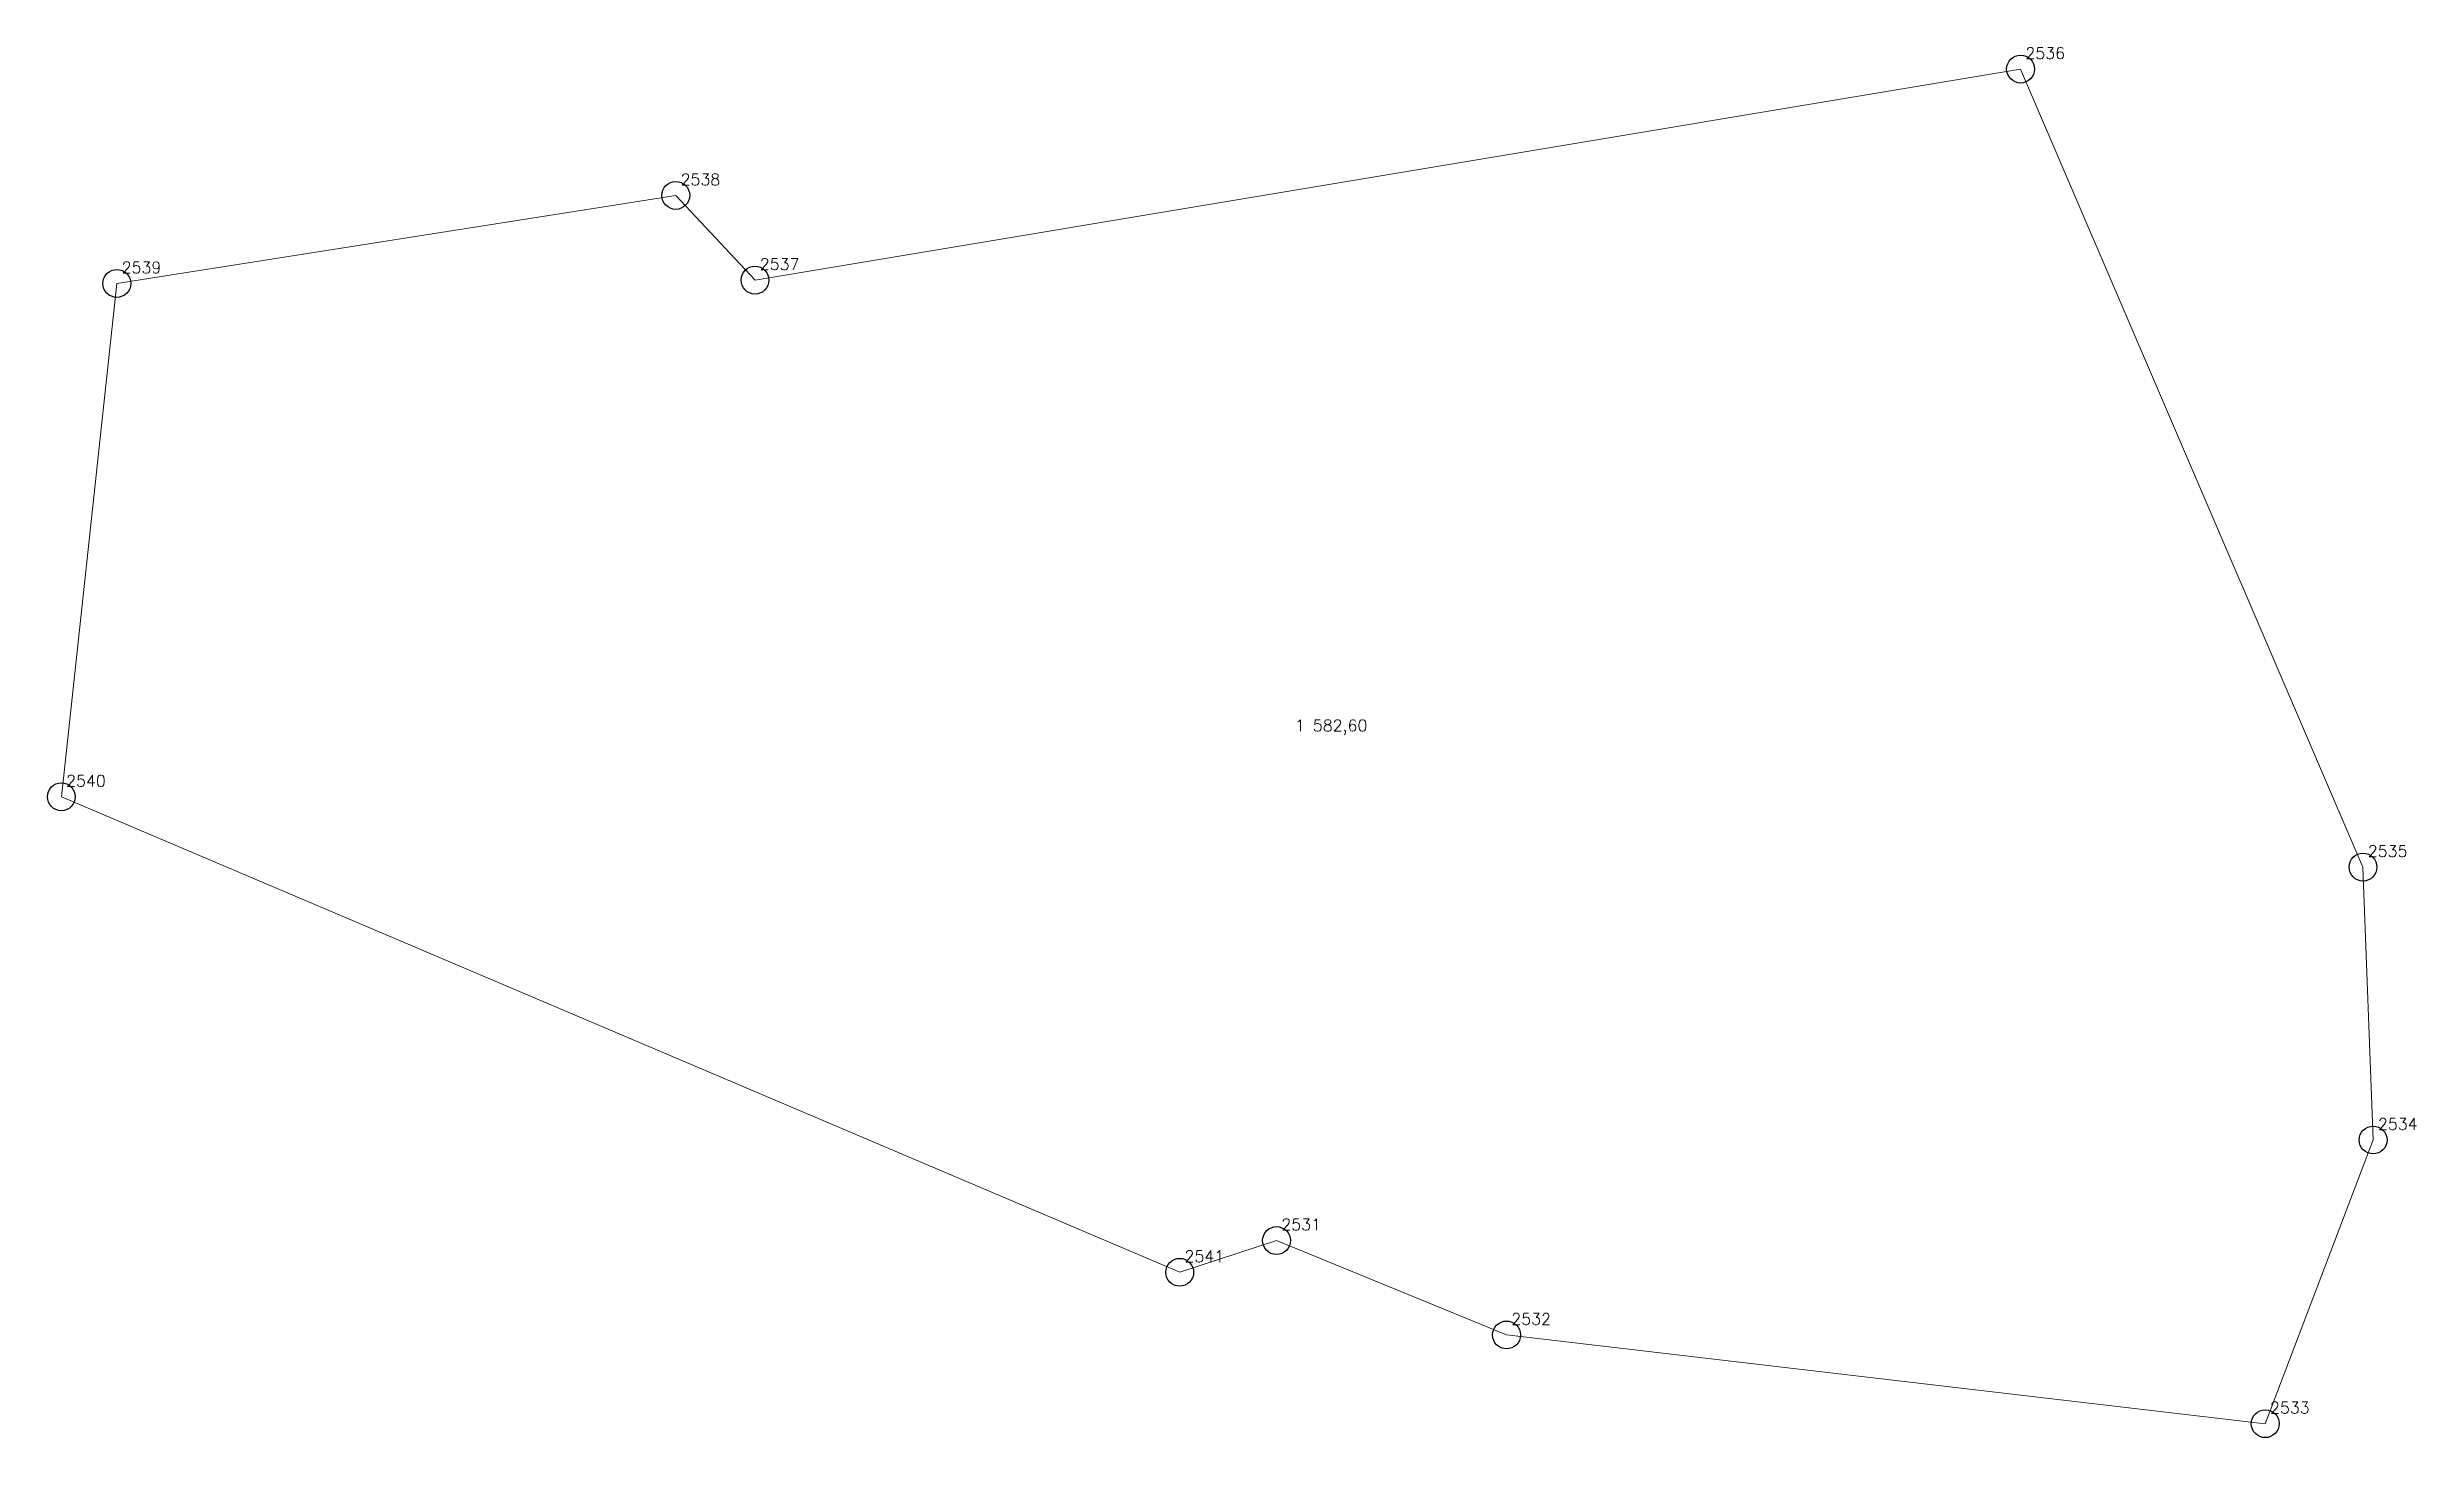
# Model space of a CAD drawing. Extents: x 1391578 to 1399811, y 355675 to 360827.
# Drawn here: x 1394308.9 to 1394372.6, y 360753.6 to 360791 of the extents above; entities that cross this region are included whole.
import ezdxf

# ---------------------------------------------------------------- set-up
doc = ezdxf.new("R2010")
doc.units = 0
doc.header["$PDMODE"] = 33
doc.header["$PDSIZE"] = 0.75
doc.layers.add('6 - утвержденные границы территорий окн', color=7, linetype='Continuous')
doc.styles.get("Standard").update_dxf_attribs({"font": 'simplex.shx'})

msp = doc.modelspace()

# ---------------------------------------------------------------- texts
at = {"layer": '6 - утвержденные границы территорий окн', "color": 7}
for s, p in [('2536', (1394362.094, 360790.737)), ('2538', (1394325.913, 360787.336)), ('2537', (1394328.044, 360785.056)), ('2539', (1394310.874, 360784.966)), ('1 582,60', (1394342.443, 360772.637)), ('2540', (1394309.381, 360771.147)), ('2535', (1394371.306, 360769.254)), ('2534', (1394371.58, 360761.908)), ('2531', (1394342.075, 360759.203)), ('2541', (1394339.47, 360758.347)), ('2532', (1394348.263, 360756.66)), ('2533', (1394368.675, 360754.271))]:
    msp.add_text(s, height=0.3111, dxfattribs=at).set_placement(p)

# ---------------------------------------------------------------- linework, layer by layer
at = {"layer": '6 - утвержденные границы территорий окн', "color": 7, "lineweight": 20}
msp.add_lwpolyline([(1394341.946, 360758.928), (1394339.341, 360758.073), (1394309.252, 360770.873), (1394310.745, 360784.692), (1394325.784, 360787.062), (1394327.915, 360784.782), (1394361.964, 360790.463), (1394371.177, 360768.98), (1394371.45, 360761.634), (1394368.546, 360753.996), (1394348.134, 360756.386), (1394341.946, 360758.928)], close=True, dxfattribs=at)
at = {"layer": '6 - утвержденные границы территорий окн'}
for p in [(1394361.964, 360790.463), (1394325.784, 360787.062), (1394310.745, 360784.692), (1394327.915, 360784.782), (1394309.252, 360770.873), (1394371.177, 360768.98), (1394371.45, 360761.634), (1394341.946, 360758.928), (1394339.341, 360758.073), (1394348.134, 360756.386), (1394368.546, 360753.996)]:
    msp.add_point(p, dxfattribs=at)

msp.set_redraw_order([(e.dxf.handle, doc.entitydb.next_handle()) for e in msp.query("TEXT MTEXT ATTDEF DIMENSION ARC_DIMENSION")])  # texts and dimensions are drawn at this point

doc.saveas('drawing.dxf')
